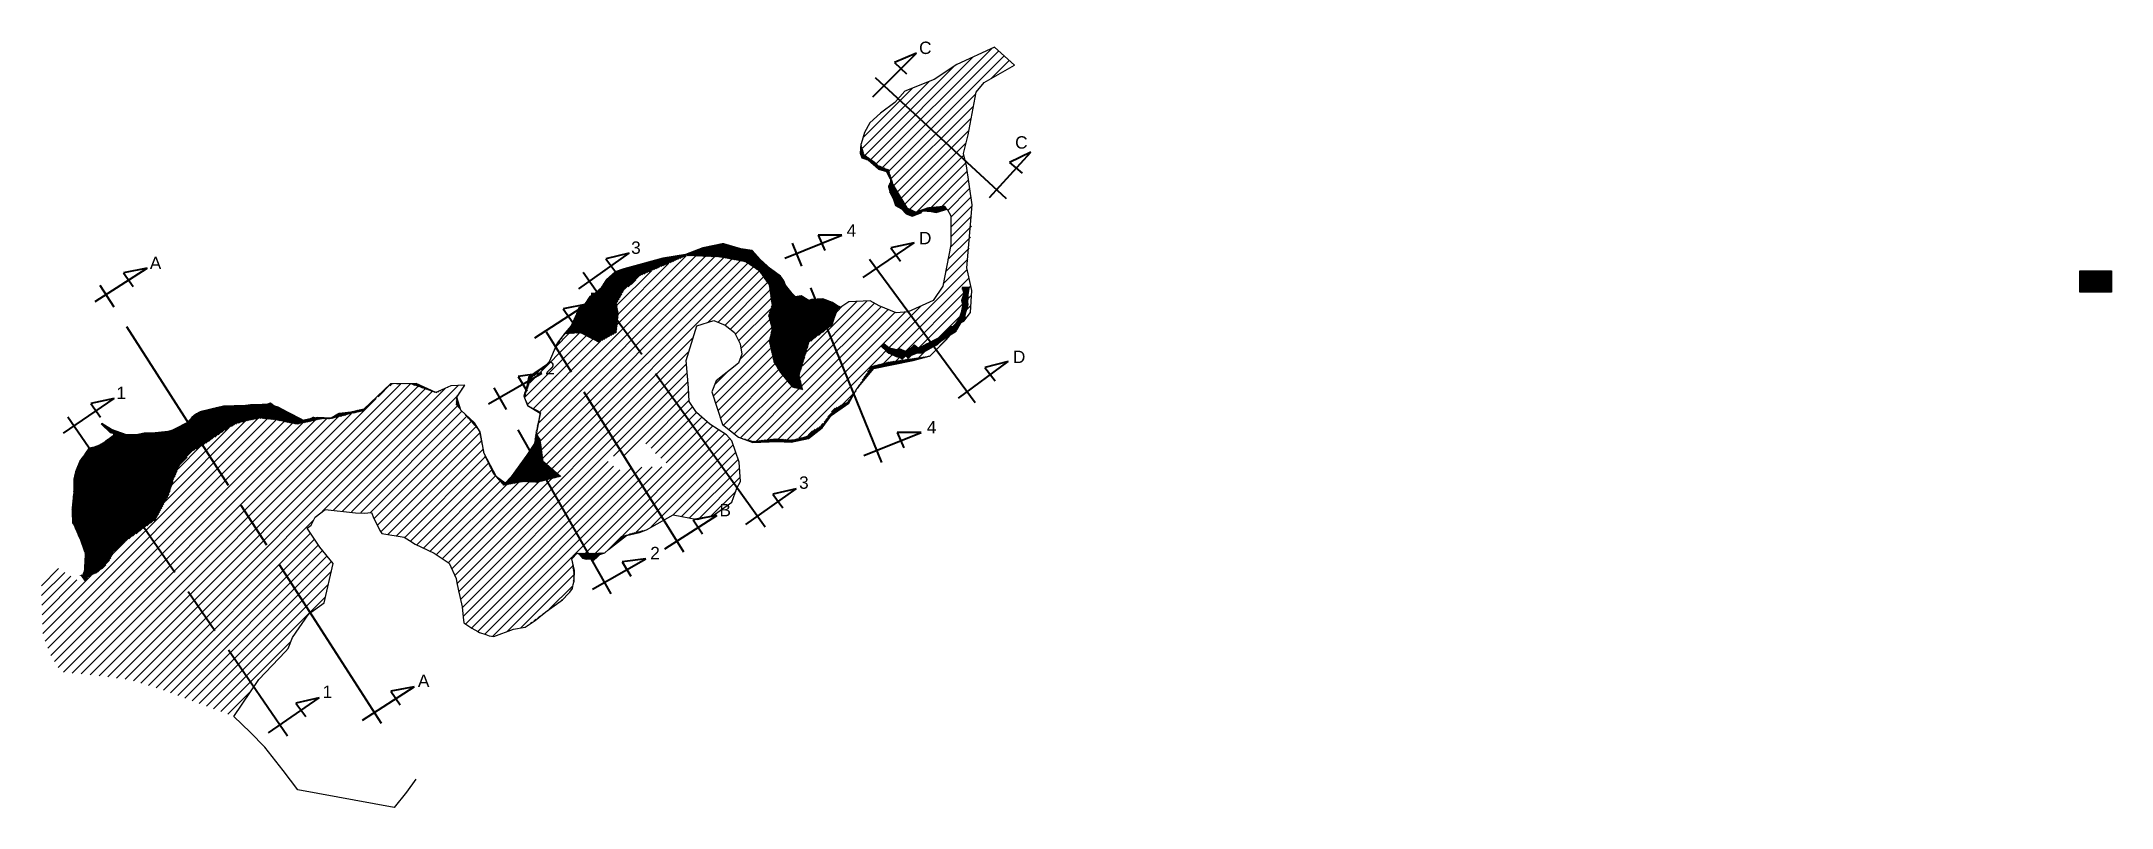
# Model space of a CAD drawing. Header units: metres. Extents: x 708931 to 723899, y 5405153 to 5413472.
# Drawn here: x 715441 to 718789, y 5405153 to 5406391 of the extents above; entities that cross this region are included whole.
import ezdxf

# ---------------------------------------------------------------- set-up
doc = ezdxf.new("R2010")
doc.units = ezdxf.units.M
doc.header["$LTSCALE"] = 12.7
doc.header["$MEASUREMENT"] = 0
doc.linetypes.add('ACAD_ISO08W100', pattern=[36, 24, -3, 6, -3])
for name, color, linetype in [('contornos2', 7, 'Continuous'), ('EROSION-2018', 34, 'Continuous'), ('texto', 7, 'Continuous')]:
    doc.layers.add(name, color=color, linetype=linetype)
doc.layers.add('corte', color=214, linetype='ACAD_ISO08W100', lineweight=40)
pattern_1 = [(45, (0, 0), (-0.79549512883, 0.79549512883), [])]
pattern_2 = [(45, (6511.28854, -816.45349), (-0.0883883476483, 0.0883883476483), [])]
pattern_3 = [(45, (0, 0), (-0.0883883476483, 0.0883883476483), [])]
pattern_4 = [(45, (-6811.0936, -946.8676), (-0.0883883476483, 0.0883883476483), [])]

msp = doc.modelspace()

# ---------------------------------------------------------------- texts
at = {"layer": 'corte', "color": 250, "char_height": 20, "width": 758.204, "attachment_point": 1}
for s, insert in [('{\\fArial|b0|i0|c0|p34;C}', (716860.5, 5406390.5, -249)), ('{\\fArial|b0|i0|c0|p34;C}', (717015.8, 5406237.6, -249)), ('{\\fArial|b0|i0|c0|p34;4}', (716743.4, 5406095.4, -249)), ('{\\fArial|b0|i0|c0|p34;3}', (716394.8, 5406067.5, -249)), ('{\\fArial|b0|i0|c0|p34;D}', (716860.3, 5406083, -254)), ('{\\fArial|b0|i0|c0|p34;A}', (715616.3, 5406042.8, -249)), ('{\\fArial|b0|i0|c0|p34;B}', (716327.5, 5405984.5, -249)), ('{\\fArial|b0|i0|c0|p34;2}', (716255.9, 5405872.9, -249)), ('{\\fArial|b0|i0|c0|p34;D}', (717012.2, 5405891, -254)), ('{\\fArial|b0|i0|c0|p34;1}', (715562.4, 5405832.7, -249)), ('{\\fArial|b0|i0|c0|p34;4}', (716873, 5405777.2, -249)), ('{\\fArial|b0|i0|c0|p34;3}', (716666.4, 5405687.8, -249)), ('{\\fArial|b0|i0|c0|p34;B}', (716537.6, 5405643.3, -249)), ('{\\fArial|b0|i0|c0|p34;2}', (716425.7, 5405573.9, -249)), ('{\\fArial|b0|i0|c0|p34;A}', (716049.9, 5405367.5, -249)), ('{\\fArial|b0|i0|c0|p34;1}', (715895.7, 5405349.7, -249))]:
    msp.add_mtext(s, dxfattribs=dict(at, insert=insert))

# ---------------------------------------------------------------- hatches: boundary and pattern name
h = msp.add_hatch()
h.set_pattern_fill('ANSI31', color=250, scale=90, style=0)
h.set_pattern_definition([(45, (9253.377, 1128.99), (-7.954951288, 7.954951288), [])])
h.paths.add_polyline_path([(715625.7, 5405618.2), (715575, 5405581.4), (715557.3, 5405565), (715552, 5405553.4), (715542.8, 5405541.7), (715531.5, 5405532.9), (715518.1, 5405526), (715507.9, 5405514.4), (715488, 5405526.8), (715460.2, 5405544), (715441, 5405525.3), (715441.5, 5405476.2), (715443.7, 5405429.3), (715456.5, 5405397.3), (715472.9, 5405371.7), (715528, 5405366.2), (715583.3, 5405359.2), (715633.2, 5405344.3), (715752.4, 5405299.8), (715792.7, 5405359.3), (715840.1, 5405409.7), (715847.3, 5405427.5), (715873.5, 5405465.7), (715898.2, 5405483.2), (715912.7, 5405547.1), (715890.9, 5405573.8), (715870.6, 5405604.2), (715876.9, 5405608.8), (715883.9, 5405622.1), (715899.8, 5405634.5), (715949.5, 5405629.8), (715974.7, 5405629.3), (715991.3, 5405595.7), (716028.1, 5405589.6), (716045.1, 5405578.3), (716076.2, 5405564.1), (716100.8, 5405547.6), (716111.9, 5405522.7), (716114.7, 5405505.6), (716121.8, 5405477.5), (716124.2, 5405451.4), (716146.4, 5405437.1), (716172.5, 5405429), (716205.1, 5405440.4), (716223.2, 5405443.9), (716256.8, 5405469), (716283.6, 5405488.6), (716295.7, 5405500.6), (716300.8, 5405513), (716302.1, 5405528.7), (716300, 5405543.5), (716298.7, 5405557.7), (716307.6, 5405563.5), (716351.4, 5405564.1), (716352.3, 5405564.4), (716379.4, 5405591.2), (716419.1, 5405601.6), (716462.6, 5405625.8), (716502.2, 5405618.1), (716527.2, 5405624.5), (716557.8, 5405646.2), (716563.3, 5405660.7), (716566, 5405668.8), (716571.7, 5405679.4), (716569.5, 5405710.6), (716557.4, 5405745.5), (716548.9, 5405754.9), (716522, 5405772), (716500.5, 5405791), (716488.8, 5405808.6), (716487.5, 5405831.2), (716483.6, 5405875.1), (716501.1, 5405931), (716528.4, 5405940), (716546.9, 5405932.3), (716562, 5405920.6), (716570.9, 5405901.9), (716573.7, 5405885.3), (716568.6, 5405870.6), (716532.5, 5405842.2), (716525.2, 5405824.3), (716542.3, 5405772), (716567.7, 5405751.4), (716568, 5405751.3), (716592, 5405744.6), (716630.1, 5405748.8), (716654.3, 5405746.6), (716677.5, 5405752.3), (716689.3, 5405762.2), (716704.2, 5405770.9), (716711.7, 5405782.9), (716722.8, 5405796.9), (716745.3, 5405808.7), (716757.5, 5405826.1), (716782.7, 5405865.2), (716810.8, 5405872.5), (716878.1, 5405882.4), (716896.3, 5405898.6), (716909.3, 5405913.7), (716916.5, 5405930.8), (716932.6, 5405938.9), (716943.5, 5405953), (716945.6, 5405988.1), (716937.9, 5406024.9), (716945.1, 5406088.8), (716945.9, 5406126.5), (716937.2, 5406189.7), (716932.1, 5406209.9), (716939.4, 5406240), (716952.8, 5406308.6), (716965.6, 5406324.5), (717014.7, 5406352.4), (716982.7, 5406381.8), (716921.7, 5406353.4), (716885.1, 5406329.5), (716837.7, 5406310.6), (716821.3, 5406292.3), (716807.4, 5406281.8), (716798, 5406274.7), (716780.9, 5406259.4), (716772.5, 5406243.9), (716766.7, 5406225.3), (716771.6, 5406208.2), (716788.1, 5406196.8), (716794.7, 5406190.5), (716811.4, 5406183.6), (716819.3, 5406158.4), (716833.6, 5406136), (716841.7, 5406121.8), (716855, 5406115), (716875.1, 5406121.9), (716902.7, 5406124.5), (716912, 5406109.2), (716911.9, 5406062.1), (716898.8, 5405995.2), (716883.2, 5405972.2), (716842.6, 5405953.6), (716823.3, 5405951.9), (716795.8, 5405963.5), (716781.3, 5405971.7), (716747.1, 5405969.9), (716728.7, 5405958.3), (716720.1, 5405932.4), (716682.6, 5405904.3), (716666.8, 5405851), (716672.7, 5405827.6), (716655.2, 5405831.8), (716636.3, 5405854.8), (716625.6, 5405871.9), (716617.9, 5405905.9), (716622.3, 5405926.4), (716616.7, 5405948.1), (716622.3, 5405964.3), (716617.8, 5405996.8), (716601.7, 5406019.6), (716579, 5406034.7), (716538.1, 5406042.3), (716484.1, 5406044.6), (716408.3, 5406011.9), (716397, 5405999.2), (716384.3, 5405990.5), (716371.3, 5405968.1), (716374.2, 5405950.6), (716371, 5405920.5), (716342.3, 5405904.4), (716313.2, 5405919.5), (716288, 5405918.3), (716273.6, 5405898), (716261.6, 5405870.7), (716233.2, 5405846.3), (716222.8, 5405816.2), (716228.4, 5405802.6), (716249.3, 5405791), (716241, 5405758.3), (716248, 5405748), (716252.7, 5405712.8), (716281.7, 5405688), (716242.6, 5405678.1), (716220, 5405679.1), (716188.3, 5405673.3), (716171.9, 5405691.8), (716157.4, 5405722.1), (716148.5, 5405762.3), (716111.7, 5405803.3), (716112.7, 5405817.7), (716126, 5405835.5), (716103.3, 5405834.4), (716079.4, 5405822.7), (716037.3, 5405837.7), (716008, 5405837.1), (715960.7, 5405793.7), (715909.5, 5405781.2), (715891, 5405780.5), (715875.1, 5405776.4), (715856, 5405772.4), (715853.7, 5405772.3), (715834.3, 5405776.1), (715824.6, 5405778.6), (715793.7, 5405782.1), (715758.8, 5405774.3), (715758.8, 5405774.3), (715739, 5405763.6), (715710.4, 5405743.6), (715684.5, 5405728.1), (715664.2, 5405705.1), (715654.8, 5405683), (715646.4, 5405656.2), (715640, 5405645.1)])
h.paths.add_polyline_path([(716355.4, 5405706.9), (716357.9, 5405711.9), (716362.7, 5405719), (716364.7, 5405720.4), (716373.2, 5405720.3), (716384.8, 5405721), (716389.8, 5405721.4), (716401.8, 5405729.6), (716408.3, 5405733.7), (716414.4, 5405736.5), (716415.3, 5405740.6), (716412.9, 5405746.2), (716415.6, 5405744.4), (716418.5, 5405740.7), (716425.1, 5405735.4), (716434.1, 5405725), (716440.1, 5405719.4), (716452.1, 5405709.4), (716452.1, 5405705.2), (716454.6, 5405701.9), (716450.1, 5405702.4), (716441.7, 5405703.4), (716439.3, 5405703.4), (716436.2, 5405703.6), (716426.1, 5405702.9), (716417.9, 5405702.6), (716414, 5405702.6), (716406.1, 5405702.7), (716402.2, 5405701.6), (716396.6, 5405701.2), (716393.7, 5405700.2), (716386.4, 5405698.4), (716380.4, 5405696.3), (716373.7, 5405700.1), (716369, 5405702.9), (716366, 5405704.5), (716359.5, 5405705.5)], flags=16)
h = msp.add_hatch()
h.set_pattern_fill('ANSI31', color=46, scale=9, style=0)
h.set_pattern_definition(pattern_1)
h.paths.add_polyline_path([(716766.7, 5406225.3), (716771.6, 5406208.2), (716788.1, 5406196.8), (716794.7, 5406190.5), (716811.4, 5406183.6), (716818.7, 5406160.3), (716807.8, 5406180.4), (716795.1, 5406184.4), (716778, 5406198.8), (716768.7, 5406202), (716765.8, 5406209.5)])
h = msp.add_hatch()
h.set_pattern_fill('ANSI31', color=2)
h.set_pattern_definition(pattern_3)
h.paths.add_polyline_path([(716819.8, 5406158.2), (716814.5, 5406168), (716814.4, 5406163.2), (716810.8, 5406156.1), (716813.2, 5406147.2), (716824.7, 5406133.9), (716833, 5406122.9), (716837.7, 5406116.3), (716839.7, 5406112.3), (716849.3, 5406108.2), (716863.4, 5406113.6), (716866.3, 5406116.9), (716880.3, 5406116.1), (716888.3, 5406114.3), (716905.7, 5406119.6), (716902.7, 5406124.5), (716875.3, 5406122), (716855.4, 5406115.1), (716841.9, 5406121.6)])
h = msp.add_hatch()
h.set_pattern_fill('ANSI31', color=46, scale=9, style=0)
h.set_pattern_definition(pattern_1)
h.paths.add_polyline_path([(716126, 5405835.5), (716112.7, 5405817.7), (716111.7, 5405803.3), (716148.5, 5405762.3), (716157.4, 5405722.1), (716171.9, 5405691.8), (716188.3, 5405673.3), (716220, 5405679.1), (716242.6, 5405678.1), (716281.7, 5405688), (716252.7, 5405712.8), (716248, 5405748), (716241, 5405758.3), (716249.3, 5405791), (716228.4, 5405802.6), (716222.8, 5405816.2), (716233.2, 5405846.3), (716261.6, 5405870.7), (716273.6, 5405898), (716288, 5405918.3), (716313.2, 5405919.5), (716342.3, 5405904.4), (716371, 5405920.5), (716374.2, 5405950.6), (716371.3, 5405968.1), (716384.3, 5405990.5), (716397, 5405999.2), (716408.3, 5406011.9), (716484.1, 5406044.6), (716538.1, 5406042.3), (716579, 5406034.7), (716601.7, 5406019.6), (716617.8, 5405996.8), (716622.3, 5405964.3), (716616.7, 5405948.1), (716622.3, 5405926.4), (716617.9, 5405905.9), (716625.6, 5405871.9), (716636.3, 5405854.8), (716655.2, 5405831.8), (716672.7, 5405827.6), (716666.8, 5405851), (716682.6, 5405904.3), (716720.1, 5405932.4), (716728.7, 5405958.3), (716719.7, 5405935), (716696.6, 5405921), (716681.8, 5405909.7), (716675.3, 5405900.1), (716668.8, 5405870.1), (716661.4, 5405849.8), (716658.7, 5405845.2), (716638, 5405869.3), (716630.5, 5405893.4), (716629, 5405908.4), (716627.5, 5405936.1), (716632.5, 5405953.6), (716638, 5405963.6), (716645, 5405983), (716641.5, 5406003.9), (716636.6, 5406011.3), (716628.2, 5406017.2), (716609.6, 5406026.1), (716599.2, 5406030.9), (716591, 5406037.1), (716573.7, 5406050.2), (716562, 5406056), (716548, 5406060.9), (716542.1, 5406063.8), (716511, 5406057.4), (716482.6, 5406046.3), (716445.9, 5406040.7), (716382.8, 5406023.2), (716308.9, 5405956.1), (716297.9, 5405931.2), (716288, 5405919.9), (716275, 5405903), (716261.1, 5405870.4), (716228.9, 5405848.4), (716226.1, 5405833.8), (716221.3, 5405817.3), (716224.7, 5405807.7), (716227.1, 5405802.4), (716247.9, 5405789.9), (716240.9, 5405759.6), (716238.3, 5405741.2), (716226.2, 5405722.1), (716200.8, 5405687.2), (716190.8, 5405676.6), (716177.2, 5405687.2), (716157, 5405724.8), (716150.8, 5405759.9), (716141.3, 5405774.6), (716119.4, 5405795.1), (716113, 5405815.9)])
h = msp.add_hatch()
h.set_pattern_fill('ANSI31', color=30, style=0)
h.set_pattern_definition(pattern_3)
h.paths.add_polyline_path([(716542.1, 5406063.8), (716544.7, 5406063.8), (716572, 5406055.5), (716590.7, 5406052.9), (716603.6, 5406038.2), (716620.3, 5406023.5), (716636.6, 5406011.3), (716628.2, 5406017.2), (716599.2, 5406030.9), (716573.7, 5406050.2), (716562, 5406056), (716548, 5406060.9)])
h = msp.add_hatch()
h.set_pattern_fill('ANSI31', color=4, style=0)
h.set_pattern_definition(pattern_2)
h.paths.add_polyline_path([(716382.8, 5406023.2), (716369, 5406018.3), (716355, 5406006.2), (716346.7, 5405993.1), (716334.6, 5405981.8), (716327.9, 5405978.5), (716320.1, 5405966.4), (716309.9, 5405959.5), (716308.9, 5405956.1)])
h = msp.add_hatch()
h.set_pattern_fill('ANSI31', color=4, style=0)
h.set_pattern_definition(pattern_2)
h.paths.add_polyline_path([(716656.6, 5405940.6), (716660.3, 5405961.9), (716650.1, 5405982.2), (716641.5, 5406003.9), (716645, 5405983), (716638, 5405963.6), (716632.5, 5405953.6), (716627.5, 5405936.1), (716629, 5405908.4), (716630.5, 5405893.4), (716638, 5405869.3), (716658.7, 5405845.2), (716661.4, 5405849.8), (716668.8, 5405870.1), (716675.3, 5405900.1), (716681.8, 5405909.7), (716696.6, 5405921), (716683.8, 5405914.2), (716670.4, 5405903.7), (716653.7, 5405883), (716652.7, 5405855), (716637.5, 5405875.6), (716649.3, 5405926.9)])
h = msp.add_hatch()
h.set_pattern_fill('ANSI31', color=6)
h.set_pattern_definition(pattern_3)
h.paths.add_polyline_path([(716694.9, 5405969.2), (716684.5, 5405967.5), (716672.2, 5405975.7), (716662.2, 5405974.8), (716644.2, 5405997.1), (716650.1, 5405982.2), (716660.3, 5405961.9), (716675.7, 5405950.7), (716702, 5405951.8)])
h.paths.add_polyline_path([(716707, 5405971.2), (716694.9, 5405969.2), (716702, 5405951.8), (716712.7, 5405952.2), (716724.6, 5405954.8), (716728.7, 5405958.3), (716730.9, 5405959.7), (716730.5, 5405959.8)])
h = msp.add_hatch()
h.set_pattern_fill('ANSI31', color=118)
h.set_pattern_definition(pattern_4)
h.paths.add_polyline_path([(716660.3, 5405961.9), (716675.7, 5405950.7), (716712.7, 5405952.2), (716724.6, 5405954.8), (716716.7, 5405951.2), (716701, 5405947.7), (716692.5, 5405944.6), (716686.7, 5405937.9), (716678.9, 5405920.9), (716675.6, 5405914.5), (716659.1, 5405902.6), (716655.8, 5405895.9), (716653.7, 5405883), (716652.7, 5405855.1), (716637.5, 5405875.6), (716647.1, 5405917.3), (716649.3, 5405926.9), (716656.6, 5405940.6)])
h = msp.add_hatch()
h.set_pattern_fill('ANSI31', color=2)
h.set_pattern_definition(pattern_3)
h.paths.add_polyline_path([(716692.9, 5405974), (716686.6, 5405973.5), (716682.1, 5405971.9), (716669.7, 5405979.9), (716660.5, 5405978), (716655.3, 5405983.4), (716662.2, 5405974.8), (716672.2, 5405975.7), (716684.5, 5405967.5), (716694.9, 5405969.2)])
h.paths.add_polyline_path([(716704.7, 5405975), (716692.9, 5405974), (716694.9, 5405969.2), (716707, 5405971.2), (716730.5, 5405959.8), (716730.9, 5405959.7), (716733.9, 5405961.5), (716728.4, 5405963.6), (716720.6, 5405968.9)])
h = msp.add_hatch()
h.set_pattern_fill('ANSI31', color=102, style=0)
h.set_pattern_definition(pattern_3)
h.paths.add_polyline_path([(716653.7, 5405883), (716655.8, 5405895.9), (716659.1, 5405902.6), (716674.3, 5405913.2), (716680, 5405917.6), (716682.8, 5405925.6), (716685, 5405932), (716687.2, 5405937.5), (716693.1, 5405943.2), (716700.3, 5405943.8), (716707.3, 5405943.5), (716710.6, 5405943.3), (716721.5, 5405939.8), (716719.7, 5405935), (716699.1, 5405922.4), (716683.8, 5405914.2), (716670.4, 5405903.7)])
h = msp.add_hatch()
h.set_pattern_fill('ANSI31', color=5)
h.set_pattern_definition([(45, (242.68247, -347.79531), (-0.0883883476483, 0.0883883476483), [])])
h.paths.add_polyline_path([(716659.1, 5405902.6), (716668.5, 5405909.2), (716675.6, 5405914.5), (716678.9, 5405920.9), (716686.7, 5405937.9), (716692.5, 5405944.6), (716701, 5405947.7), (716716.7, 5405951.2), (716724.6, 5405954.8), (716728.7, 5405958.3), (716721.5, 5405939.8), (716710.6, 5405943.3), (716700.2, 5405943.9), (716693, 5405943.2), (716687.2, 5405937.5), (716684.3, 5405930.1), (716680.1, 5405917.7), (716675.5, 5405914.1), (716674.3, 5405913.2), (716671.3, 5405911.1), (716664.7, 5405906.5), (716662.7, 5405905.1), (716661.8, 5405904.5), (716660.8, 5405903.8), (716660.3, 5405903.4), (716659.8, 5405903), (716659.4, 5405902.8), (716659.3, 5405902.8), (716659.3, 5405902.7)])
h = msp.add_hatch()
h.set_pattern_fill('ANSI31', color=46, scale=9, style=0)
h.set_pattern_definition(pattern_1)
h.paths.add_polyline_path([(716568.2, 5405751.3), (716592, 5405744.6), (716630.1, 5405748.8), (716654.3, 5405746.6), (716677.5, 5405752.3), (716689.3, 5405762.2), (716704.2, 5405770.9), (716711.7, 5405782.9), (716722.8, 5405796.9), (716745.3, 5405808.7), (716757.5, 5405826.1), (716782.7, 5405865.2), (716810.8, 5405872.5), (716878.1, 5405882.4), (716850.9, 5405875.2), (716787.1, 5405862.3), (716759.9, 5405829.3), (716746.7, 5405805.9), (716731.8, 5405795.9), (716718.1, 5405786), (716703.6, 5405766.3), (716681.7, 5405749), (716653.5, 5405743.3), (716630.8, 5405744.3), (716591.8, 5405742.5)])
h = msp.add_hatch()
h.set_pattern_fill('ANSI31', color=46, scale=9, style=0)
h.set_pattern_definition([(45, (7550.3557, -3671.9398), (-0.79549512883, 0.79549512883), [])])
h.paths.add_polyline_path([(715511.4, 5405518.3), (715504.2, 5405527.9), (715530.1, 5405533.6), (715540.4, 5405540), (715535.4, 5405552.9), (715533.5, 5405559.6), (715525.1, 5405595.4), (715538.5, 5405634.5), (715547.4, 5405652.8), (715559.7, 5405674.6), (715572.3, 5405684.3), (715599.2, 5405708.3), (715623.8, 5405733.1), (715637.1, 5405740.4), (715691.5, 5405749.1), (715717.4, 5405763), (715740.9, 5405773.8), (715758.8, 5405774.3), (715782.9, 5405782.1), (715811, 5405786.3), (715832.2, 5405777.6), (715855.7, 5405773.1), (715891.6, 5405781.2), (715910.4, 5405781.7), (715926.4, 5405787.5), (715960.3, 5405794), (716005.5, 5405837.3), (716047.2, 5405838.2), (716079.2, 5405823.4), (716103.3, 5405834.4), (716079.4, 5405822.7), (716037.3, 5405837.7), (716008, 5405837.1), (715960.7, 5405793.7), (715909.5, 5405781.2), (715891, 5405780.5), (715875.1, 5405776.4), (715856, 5405772.4), (715853.7, 5405772.3), (715834.3, 5405776.1), (715824.6, 5405778.6), (715793.7, 5405782.1), (715758.8, 5405774.3), (715758.8, 5405774.3), (715739, 5405763.6), (715710.4, 5405743.6), (715684.5, 5405728.1), (715664.2, 5405705.1), (715654.8, 5405683), (715646.4, 5405656.2), (715640, 5405645.1), (715625.7, 5405618.2), (715575, 5405581.4), (715557.3, 5405565), (715552, 5405553.4), (715542.8, 5405541.7), (715531.5, 5405532.9), (715518.1, 5405526)])
h = msp.add_hatch()
h.set_pattern_fill('ANSI31', color=30, style=0)
h.set_pattern_definition(pattern_3)
h.paths.add_polyline_path([(715507.8, 5405528.7), (715530.1, 5405533.6), (715540.4, 5405540), (715529.4, 5405556.8), (715522.7, 5405608.4), (715539, 5405647), (715554.7, 5405675.6), (715574.5, 5405691.8), (715600.1, 5405715.3), (715628.3, 5405739.1), (715661.6, 5405749.8), (715696.4, 5405753), (715729.7, 5405772.6), (715766.2, 5405776.8), (715782.9, 5405782.1), (715811, 5405786.3), (715832.2, 5405777.6), (715855.7, 5405773.1), (715891.6, 5405781.2), (715891.3, 5405781.2), (715875.2, 5405777.5), (715866.9, 5405776.4), (715844.9, 5405779.1), (715813.3, 5405799.3), (715776.6, 5405797.6), (715736.9, 5405789.6), (715702.7, 5405764.6), (715678.5, 5405751.8), (715641.8, 5405748.1), (715603.8, 5405747.9), (715560.2, 5405718.9), (715540.2, 5405696.3), (715530.7, 5405675.2), (715515.5, 5405616.8), (715512.9, 5405580.9), (715510.4, 5405534.3)])
h = msp.add_hatch()
h.set_pattern_fill('ANSI31', color=5)
h.set_pattern_definition([(45, (156.98962, -422.35245), (-0.0883883476483, 0.0883883476483), [])])
h.paths.add_polyline_path([(715868.7, 5405778), (715863.3, 5405776.9), (715854.8, 5405777.9), (715851.1, 5405778.4), (715851, 5405778.4), (715847.5, 5405780.7), (715844.5, 5405782.6), (715835, 5405788.5), (715831.6, 5405789.8), (715827.4, 5405791.5), (715827.2, 5405791.6), (715821.6, 5405795), (715820.7, 5405795.7), (715813.7, 5405799.8), (715812.8, 5405800.2), (715811.6, 5405800.9), (715811.5, 5405801), (715807.1, 5405800.2), (715803.8, 5405799.7), (715802.9, 5405799.5), (715798, 5405799.5), (715796, 5405799.6), (715793.7, 5405799.5), (715792.5, 5405799.4), (715788.5, 5405799), (715784, 5405798.5), (715783.6, 5405798.5), (715780.9, 5405798.5), (715778.1, 5405798.4), (715775.7, 5405798.4), (715774.9, 5405798.4), (715774, 5405798.3), (715771.8, 5405798), (715767.1, 5405797.3), (715762.6, 5405796.5), (715761, 5405796.3), (715739, 5405793.7), (715736.1, 5405793.4), (715734.5, 5405793.5), (715727.7, 5405793.8), (715726.8, 5405793.4), (715723.1, 5405792.1), (715714.8, 5405789.9), (715696, 5405785.1), (715694.3, 5405784.7), (715692.8, 5405784.3), (715686.2, 5405777.7), (715677.3, 5405766.3), (715674.7, 5405763), (715671.5, 5405758.4), (715670.5, 5405757), (715663.5, 5405752.4), (715652.1, 5405752.9), (715632.2, 5405753.8), (715626.6, 5405754), (715618.3, 5405751.3), (715609.4, 5405752.9), (715609.2, 5405752.9), (715606.2, 5405751.7), (715605.7, 5405751.8), (715605.5, 5405751.8), (715604.5, 5405751.4), (715600.2, 5405749.4), (715596.1, 5405747.8), (715594.4, 5405747.5), (715591.5, 5405746.8), (715582.8, 5405745), (715578.6, 5405744.2), (715572.5, 5405744.1), (715568.9, 5405744), (715559.3, 5405745.5), (715559, 5405745.5), (715551.6, 5405744.6), (715542.8, 5405743), (715555.1, 5405752.2), (715567.4, 5405752.8), (715583.5, 5405751.6), (715628, 5405756.5), (715648.6, 5405757.1), (715667.3, 5405759.6), (715682.1, 5405775.9), (715693, 5405785.6), (715699.3, 5405789.3), (715736.6, 5405796.2), (715747.4, 5405797.1), (715753.7, 5405797.6), (715760, 5405798.2), (715765.9, 5405798.7), (715770.3, 5405799), (715777.1, 5405799.6), (715787.6, 5405800.5), (715799.7, 5405801.6), (715807.3, 5405802.3), (715811.2, 5405802.6), (715817.9, 5405799.4), (715821.7, 5405797.7), (715823.5, 5405796.8), (715824.9, 5405796.1), (715828.4, 5405794.1), (715831, 5405792.6), (715837.2, 5405789), (715844.4, 5405784.9), (715850.2, 5405781.6), (715851.5, 5405780.8), (715857.4, 5405779.8), (715863.6, 5405778.8), (715866.1, 5405778.4), (715868, 5405778.1)])
h = msp.add_hatch()
h.set_pattern_fill('ANSI31', color=2)
h.set_pattern_definition(pattern_3)
h.paths.add_polyline_path([(715602.8, 5405754.5), (715621.6, 5405755.8), (715628, 5405756.5), (715629.7, 5405756.5), (715650.7, 5405758.5), (715670.6, 5405767.9), (715678.5, 5405774.5), (715678, 5405775.4), (715677.3, 5405774.8), (715654.8, 5405762.9), (715642.7, 5405759.2), (715594.4, 5405755.2), (715572.4, 5405754.8), (715569.6, 5405756.1), (715562, 5405757), (715557.2, 5405755), (715557.8, 5405754.3), (715564.6, 5405754.6), (715584.8, 5405752)])
h.paths.add_polyline_path([(715691.1, 5405783.9), (715693, 5405785.6), (715699.3, 5405789.3), (715719.7, 5405793), (715736.6, 5405796.2), (715760.1, 5405798.2), (715784.5, 5405800.2), (715811.2, 5405802.6), (715824.5, 5405796.3), (715851.5, 5405780.8), (715863.8, 5405778.8), (715854, 5405783.1), (715823.5, 5405799.4), (715808.1, 5405804.1), (715779.1, 5405803.5), (715767.5, 5405801.7), (715759.1, 5405801.5), (715739.9, 5405800.3), (715735.7, 5405801), (715721, 5405796.9), (715697.1, 5405791.7), (715692.1, 5405788.8), (715686.3, 5405784.1), (715678, 5405775.4), (715678.5, 5405774.5), (715684.5, 5405779.5)])
h = msp.add_hatch()
h.set_pattern_fill('ANSI31', color=102, style=0)
h.set_pattern_definition(pattern_3)
h.paths.add_polyline_path([(715761.6, 5405796.4), (715774, 5405798.3), (715781.1, 5405798.5), (715783.9, 5405798.5), (715787.6, 5405798.9), (715794.1, 5405799.6), (715803, 5405799.5), (715806.9, 5405800.2), (715811.6, 5405801), (715820.6, 5405795.7), (715827.1, 5405791.6), (715834.9, 5405788.6), (715846.8, 5405781.1), (715851.1, 5405778.4), (715844.9, 5405779.1), (715813.3, 5405799.3), (715787.9, 5405798.1), (715776.6, 5405797.6), (715772.6, 5405796.8)])
h = msp.add_hatch()
h.set_pattern_fill('ANSI31', color=102, style=0)
h.set_pattern_definition(pattern_3)
h.paths.add_polyline_path([(715909.3, 5405781.7), (715910.4, 5405781.7), (715926.4, 5405787.5), (715942.6, 5405790.6), (715960.3, 5405794), (715962.8, 5405796.4), (715973.2, 5405806.3), (715962.4, 5405796.4), (715954.1, 5405794.7), (715949.2, 5405793.6), (715936.3, 5405790.4), (715926.4, 5405789.2), (715918.1, 5405785.2)])
h = msp.add_hatch()
h.set_pattern_fill('ANSI31', color=1, scale=9, style=0)
h.set_pattern_definition([(45, (-3296.2556, 1560.8583), (-0.79549512883, 0.79549512883), [])])
h.paths.add_polyline_path([(715511.9, 5405561.8), (715504, 5405584.1), (715492, 5405611.6), (715491.1, 5405633.6), (715496.2, 5405652.1), (715496.5, 5405665.4), (715502.8, 5405681.2), (715513.3, 5405697), (715524.2, 5405712.2), (715542.3, 5405726.1), (715559.6, 5405733.7), (715571.7, 5405738), (715588.8, 5405740.5), (715604.8, 5405750.5), (715637.1, 5405752.8), (715662.9, 5405751.1), (715676.4, 5405754.2), (715694.6, 5405779.3), (715722.3, 5405789.5), (715746, 5405791.4), (715736.9, 5405789.6), (715702.7, 5405764.6), (715678.5, 5405751.8), (715641.8, 5405748.1), (715603.8, 5405747.9), (715560.2, 5405718.9), (715540.2, 5405696.3), (715530.7, 5405675.2), (715515.5, 5405616.8)])
h = msp.add_hatch()
h.set_pattern_fill('ANSI31', color=4, style=0)
h.set_pattern_definition(pattern_2)
h.paths.add_polyline_path([(715782.9, 5405782.1), (715766.2, 5405776.8), (715729.7, 5405772.6), (715696.4, 5405753), (715661.6, 5405749.8), (715628.3, 5405739.1), (715600.1, 5405715.3), (715574.5, 5405691.8), (715554.7, 5405675.6), (715539, 5405647), (715522.7, 5405608.4), (715529.4, 5405556.8), (715540.4, 5405540), (715535.4, 5405552.9), (715533.5, 5405559.6), (715525.1, 5405595.4), (715538.5, 5405634.5), (715547.4, 5405652.8), (715559.7, 5405674.6), (715572.3, 5405684.3), (715599.2, 5405708.3), (715623.8, 5405733.1), (715637.1, 5405740.4), (715691.5, 5405749.1), (715717.4, 5405763), (715740.9, 5405773.8), (715758.8, 5405774.3)])
h = msp.add_hatch()
h.set_pattern_fill('ANSI31', color=118)
h.set_pattern_definition(pattern_4)
h.paths.add_polyline_path([(715629.7, 5405756.5), (715650.7, 5405758.5), (715670.6, 5405767.9), (715684.5, 5405779.5), (715691.1, 5405783.9), (715688.7, 5405781.8), (715684.1, 5405777.7), (715682.1, 5405775.9), (715678.5, 5405772), (715671.6, 5405764.3), (715667.3, 5405759.6), (715648.6, 5405757.1)])
h = msp.add_hatch()
h.set_pattern_fill('ANSI31', color=102, style=0)
h.set_pattern_definition(pattern_3)
h.paths.add_polyline_path([(715670.6, 5405757.1), (715675.2, 5405763.7), (715679.3, 5405768.8), (715684.4, 5405775.4), (715686.5, 5405778.1), (715692.7, 5405784.3), (715694.3, 5405784.7), (715679.1, 5405762.7)])
h = msp.add_hatch()
h.set_pattern_fill('ANSI31', color=102, style=0)
h.set_pattern_definition(pattern_3)
h.paths.add_polyline_path([(715723.2, 5405792.1), (715727.7, 5405793.8), (715736.1, 5405793.4)])
h = msp.add_hatch()
h.set_pattern_fill('ANSI31', color=102, style=0)
h.set_pattern_definition(pattern_3)
h.paths.add_polyline_path([(715863.3, 5405776.9), (715866.9, 5405776.4), (715875.2, 5405777.5), (715889.2, 5405780.7), (715881, 5405783.7), (715872.7, 5405778.8)])
h = msp.add_hatch()
h.set_pattern_fill('ANSI31', color=102, style=0)
h.set_pattern_definition([(45, (8328.25221, -2022.49976), (-0.0883883476483, 0.0883883476483), [])])
h.paths.add_polyline_path([(715511.6, 5405723.5), (715527.4, 5405727.7), (715537, 5405736.2), (715554.8, 5405742.6), (715577.6, 5405743.7), (715594.3, 5405747.1), (715596.1, 5405747.8), (715586.7, 5405745.8), (715582.9, 5405745.1), (715578.6, 5405744.2), (715568.9, 5405744), (715559.3, 5405745.5), (715551, 5405744.5), (715542.8, 5405743), (715536.2, 5405739.3), (715534.4, 5405738.2), (715526.3, 5405735.1), (715518.6, 5405733.8), (715515, 5405728.4)])
h = msp.add_hatch()
h.set_pattern_fill('ANSI31', color=118)
h.set_pattern_definition(pattern_4)
h.paths.add_polyline_path([(715555.1, 5405752.2), (715555.1, 5405752.3), (715557.8, 5405754.3), (715564.6, 5405754.6), (715584.8, 5405752), (715602.8, 5405754.5), (715621.6, 5405755.8), (715615.6, 5405755.2), (715602.8, 5405753.8), (715583.5, 5405751.6), (715567.4, 5405752.8)])
h = msp.add_hatch()
h.set_pattern_fill('ANSI31', color=102, style=0)
h.set_pattern_definition(pattern_3)
h.paths.add_polyline_path([(715600.5, 5405749.5), (715605.5, 5405751.8), (715606.2, 5405751.7)])
h = msp.add_hatch()
h.set_pattern_fill('ANSI31', color=46, scale=9, style=0)
h.set_pattern_definition(pattern_1)
h.paths.add_polyline_path([(716223.2, 5405443.9), (716256.8, 5405469), (716283.6, 5405488.6), (716295.7, 5405500.6), (716300.8, 5405513), (716302.1, 5405528.7), (716300, 5405543.5), (716298.7, 5405557.7), (716307.6, 5405563.5), (716351.4, 5405564.1), (716352.3, 5405564.4), (716379.4, 5405591.2), (716419.1, 5405601.6), (716408.5, 5405597.1), (716387.1, 5405592.3), (716358.3, 5405569.7), (716352.2, 5405564.3), (716344.1, 5405561.4), (716340, 5405557.4), (716334.6, 5405552.4), (716328.5, 5405554.5), (716321.8, 5405554.2), (716315.9, 5405555.7), (716311, 5405562.2), (716307.6, 5405563.5), (716307.6, 5405563.5), (716299, 5405554.5), (716303.2, 5405535.5), (716302.4, 5405518.5), (716301.1, 5405512.8), (716299.8, 5405506.7), (716295.9, 5405500.5), (716283.7, 5405488.5), (716257.1, 5405468.9), (716251.4, 5405464.1), (716245.6, 5405459.7), (716239.4, 5405455.1)])
at = {"layer": 'EROSION-2018'}
h = msp.add_hatch(dxfattribs=at)
h.set_pattern_fill('ANSI31', color=256)
h.set_pattern_definition(pattern_3)
h.paths.add_polyline_path([(716824.7, 5406133.9), (716813.2, 5406147.2), (716818.7, 5406136.7), (716822.4, 5406125.7), (716831.8, 5406120.2), (716839.7, 5406112.3), (716837.7, 5406116.3), (716833, 5406122.9)])
h = msp.add_hatch(dxfattribs=at)
h.set_pattern_fill('ANSI31', color=256, scale=5)
h.set_pattern_definition([(45, (0, 0), (-0.44194173824, 0.44194173824), [])])
h.paths.add_polyline_path([(718789.2, 5406019.9), (718738, 5406019.9), (718738, 5405985.6), (718789.2, 5405985.6)])
h = msp.add_hatch(dxfattribs=at)
h.set_pattern_fill('ANSI31', color=256)
h.set_pattern_definition([(45, (-141.01351, -21.60475), (-0.0883883476483, 0.0883883476483), [])])
h.paths.add_polyline_path([(716940.1, 5405983.6), (716941.8, 5405993.6), (716930, 5405993.3), (716932.7, 5405982.5), (716929.2, 5405972), (716931.1, 5405964.5), (716929, 5405954.3), (716926.8, 5405946.9), (716924, 5405941.4), (716919.6, 5405934.5), (716915.7, 5405930.3), (716912.8, 5405929.7), (716906.6, 5405925.6), (716896.1, 5405913.7), (716886.2, 5405908.4), (716876.8, 5405903.6), (716872, 5405901.5), (716864.4, 5405897.1), (716861.5, 5405894.7), (716857.3, 5405896.3), (716853, 5405899.7), (716851.4, 5405899.3), (716851, 5405897.5), (716847.7, 5405894.8), (716844.2, 5405892.7), (716839.3, 5405889.6), (716828.9, 5405893.8), (716823.5, 5405892.4), (716820.3, 5405893.4), (716815, 5405894.7), (716809.5, 5405897.3), (716803.6, 5405902.3), (716799.4, 5405898.1), (716808.1, 5405889.4), (716811.6, 5405887.2), (716813.4, 5405886.5), (716823.4, 5405881.4), (716827, 5405880.3), (716830, 5405880.2), (716832.7, 5405877.4), (716833.9, 5405877.9), (716835.1, 5405879.7), (716837.1, 5405880.8), (716837.9, 5405883.6), (716842.2, 5405879.8), (716844.7, 5405882), (716856.1, 5405887.1), (716863, 5405887.7), (716864.9, 5405887.1), (716876.1, 5405893.6), (716883.6, 5405897.8), (716890.5, 5405901.1), (716897.1, 5405907.3), (716911.8, 5405916.9), (716919.6, 5405921.5), (716929.3, 5405937.9), (716934.7, 5405943.6), (716935.4, 5405951), (716939.8, 5405965.5), (716939.4, 5405969.4)])
h = msp.add_hatch(dxfattribs=at)
h.set_pattern_fill('ANSI31', color=256)
h.set_pattern_definition(pattern_3)
h.paths.add_polyline_path([(715759.1, 5405801.5), (715767.5, 5405801.7), (715771.9, 5405802.4), (715752.7, 5405801.7), (715737.9, 5405801.3), (715735.3, 5405801.1), (715724.2, 5405798.8), (715699.2, 5405792.5), (715698, 5405792.1), (715696.5, 5405791.6), (715691.9, 5405789.1), (715685, 5405783.5), (715677.9, 5405775.5), (715678, 5405775.4), (715686.3, 5405784.1), (715692.1, 5405788.8), (715697.1, 5405791.7), (715721, 5405796.9), (715735.7, 5405801), (715739.9, 5405800.3)])
h.paths.add_polyline_path([(715677.3, 5405774.8), (715678, 5405775.4), (715677.9, 5405775.5), (715677.5, 5405775), (715657.4, 5405764.7), (715650.8, 5405761.7), (715654.8, 5405762.9)])
h.paths.add_polyline_path([(715645.6, 5405760.1), (715620.1, 5405757.6), (715607, 5405757.7), (715597.1, 5405755.4), (715642.7, 5405759.2)])
h = msp.add_hatch(dxfattribs=at)
h.set_pattern_fill('ANSI31', color=256)
h.set_pattern_definition(pattern_3)
h.paths.add_polyline_path([(715875.7, 5405780.6), (715865.2, 5405778.6), (715868.7, 5405778), (715872.7, 5405778.8)])
h.paths.add_polyline_path([(715811.3, 5405806.2), (715806.9, 5405804.5), (715798.2, 5405803.9), (715808.1, 5405804.1), (715823.5, 5405799.4), (715854, 5405783.1), (715862.1, 5405779.5), (715839.9, 5405791.1), (715823.8, 5405799.8), (715816.7, 5405801.7)])
h = msp.add_hatch(dxfattribs=at)
h.set_pattern_fill('ANSI31', color=256)
h.set_pattern_definition(pattern_3)
h.paths.add_polyline_path([(715554.3, 5405763.4), (715538.7, 5405773.5), (715538, 5405772.1), (715552.1, 5405758.9), (715560.7, 5405756.5), (715562, 5405757), (715569.6, 5405756.1), (715572.4, 5405754.8), (715583.5, 5405755), (715578.9, 5405755.2)])
h = msp.add_hatch(dxfattribs=at)
h.set_pattern_fill('ANSI31', color=256)
h.set_pattern_definition(pattern_3)
h.paths.add_polyline_path([(715887.6, 5405782.8), (715884.8, 5405782.3), (715889.2, 5405780.7), (715891.5, 5405781.2), (715909.1, 5405781.7), (715918.1, 5405785.2), (715926.4, 5405789.2), (715936.3, 5405790.4), (715941.5, 5405791.7), (715941.5, 5405791.8), (715922.7, 5405789.7), (715909.8, 5405782)])
at = {"layer": 'texto'}
h = msp.add_hatch(dxfattribs=at)
h.set_pattern_fill('ANSI31', color=216, style=0)
h.set_pattern_definition([(45, (-2999.68686, 91.26773), (-0.0883883476483, 0.0883883476483), [])])
h.paths.add_polyline_path([(715492, 5405611.9), (715491.5, 5405612.6), (715490.8, 5405633.6), (715493.3, 5405659.6), (715493.3, 5405682), (715496.3, 5405695.2), (715503.5, 5405713.3), (715511.6, 5405723.5), (715527.4, 5405727.7), (715537, 5405736.2), (715554.8, 5405742.6), (715577.6, 5405743.7), (715594.3, 5405747.1), (715609.2, 5405752.9), (715617.4, 5405751.5), (715619.2, 5405751.6), (715626.6, 5405754), (715663.5, 5405752.4), (715679.1, 5405762.7), (715694.3, 5405784.7), (715723.2, 5405792.1), (715761.1, 5405796.4), (715772.6, 5405796.8), (715746, 5405791.4), (715722.3, 5405789.5), (715694.6, 5405779.3), (715676.4, 5405754.2), (715662.9, 5405751.1), (715637.1, 5405752.8), (715604.8, 5405750.5), (715588.8, 5405740.5), (715571.7, 5405738), (715559.6, 5405733.7), (715542.3, 5405726.1), (715524.2, 5405712.2), (715513.3, 5405697), (715502.8, 5405681.2), (715496.5, 5405665.4), (715496.2, 5405652.1), (715491.1, 5405633.6)])

# ---------------------------------------------------------------- linework, layer by layer
at = {"layer": 'contornos2', "color": 5}
for p, q in [((716765.8, 5406209.5), (716766.7, 5406225.3)), ((716768.7, 5406202), (716765.8, 5406209.5)), ((716778, 5406198.8), (716768.7, 5406202)), ((716795.1, 5406184.4), (716778, 5406198.8)), ((716807.8, 5406180.4), (716795.1, 5406184.4)), ((716814.5, 5406168, -249), (716807.8, 5406180.4))]:
    msp.add_line(p, q, dxfattribs=at)
for points in [[(716046.6, 5405198.4), (716031.6, 5405177.6), (716011.6, 5405152.5), (715856, 5405181.4), (715832, 5405212.5), (715802.4, 5405250.1), (715778.7, 5405274.6), (715752.4, 5405299.8), (715792.7, 5405359.3), (715835.7, 5405404.9), (715840.1, 5405409.7), (715847.3, 5405427.5), (715873.5, 5405465.7), (715898.2, 5405483.2), (715912.7, 5405547.1), (715891.2, 5405573.6), (715871, 5405604.2), (715877.1, 5405608.9), (715884, 5405622.1), (715900, 5405634.4), (715900, 5405634.4), (715948.8, 5405629.1), (715963, 5405628.5), (715975, 5405629.2), (715978.6, 5405619.6), (715984.1, 5405609.3), (715988.4, 5405600.1), (715991.6, 5405595.5), (716027.9, 5405589.7), (716027.9, 5405589.7), (716027.9, 5405589.7), (716036.5, 5405584), (716045.3, 5405578.1), (716076.4, 5405563.9), (716100.7, 5405547.5), (716111.8, 5405522.6), (716112.8, 5405515.6), (716114.9, 5405505.5), (716121.6, 5405477), (716122.9, 5405460.2), (716124.3, 5405451.1), (716124.3, 5405451.1), (716137, 5405442.5), (716146.6, 5405436.9), (716149.3, 5405435.7), (716159.6, 5405432.3), (716165.3, 5405429.9), (716172.8, 5405428.9), (716172.8, 5405428.9), (716172.8, 5405428.9), (716204.7, 5405440.6), (716223.2, 5405443.9), (716239.4, 5405455.1), (716245.6, 5405459.7), (716257.1, 5405468.9), (716283.7, 5405488.5), (716293.7, 5405498.4), (716295.9, 5405500.5), (716299.8, 5405506.7), (716301.1, 5405512.8), (716302.4, 5405518.5), (716302.5, 5405520.2), (716303.2, 5405535.5), (716299, 5405554.5), (716307.6, 5405563.5), (716311, 5405562.2), (716315.9, 5405555.7), (716321.8, 5405554.2), (716328.5, 5405554.5), (716334.6, 5405552.4), (716340, 5405557.4), (716340, 5405557.4), (716344.1, 5405561.4), (716352.2, 5405564.3), (716358.3, 5405569.7), (716387.1, 5405592.3), (716387.1, 5405592.3), (716408.5, 5405597.1), (716419.5, 5405601.5), (716462.9, 5405625.8), (716502.2, 5405618.1), (716527.2, 5405624.5), (716557.8, 5405646.2), (716557.8, 5405646.2), (716557.8, 5405646.2), (716566, 5405668.8), (716571.7, 5405679.4), (716569.5, 5405710.6), (716557.4, 5405745.5), (716548.9, 5405754.9), (716522, 5405772), (716500.6, 5405790.8), (716488.8, 5405808.6), (716487.7, 5405830.8), (716483.6, 5405875.1), (716501.1, 5405931), (716528.4, 5405940), (716546.9, 5405932.3), (716562, 5405920.6), (716570.9, 5405901.9), (716573.7, 5405885.3), (716568.6, 5405870.6), (716532.5, 5405842.2), (716525.2, 5405824.3), (716542.5, 5405771.7), (716568.2, 5405751.3), (716591.8, 5405742.5), (716630.8, 5405744.3), (716653.5, 5405743.3), (716681.7, 5405749), (716703.6, 5405766.3), (716718.1, 5405786), (716746.7, 5405805.9), (716759.9, 5405829.3), (716787.1, 5405862.3), (716850.9, 5405875.2), (716878.4, 5405882.4), (716909.3, 5405913.7), (716916.7, 5405930.7), (716932.8, 5405938.7), (716943.8, 5405952.8), (716945.8, 5405988), (716937.9, 5406024.9), (716937.9, 5406024.9), (716946.2, 5406126.5), (716937.2, 5406189.7), (716932.1, 5406209.9), (716939.8, 5406240), (716952.8, 5406308.6), (716965.6, 5406324.5), (717014.8, 5406352.4), (717014.8, 5406352.4), (716982.7, 5406381.8), (716982.7, 5406381.8), (716921.7, 5406353.4), (716885.1, 5406329.5), (716837.6, 5406310.4), (716821.3, 5406292.3), (716798, 5406274.7), (716780.9, 5406259.4), (716772.4, 5406243.9), (716766.7, 5406225.3), (716766.7, 5406225.3)], [(716795.1, 5406184.4), (716807.8, 5406180.4), (716814.5, 5406168)], [(716905.7, 5406119.6), (716912, 5406109.2), (716911.9, 5406062.1), (716898.8, 5405995.2), (716883.3, 5405972.1), (716842.9, 5405953.6), (716823.6, 5405951.9), (716796, 5405963.5), (716781.3, 5405971.6), (716747.1, 5405969.9), (716733.9, 5405961.5)], [(716644.2, 5405997.1), (716641.5, 5406003.9), (716636.6, 5406011.3), (716620.3, 5406023.5), (716603.6, 5406038.2), (716590.7, 5406052.9), (716572, 5406055.5), (716544.7, 5406063.8), (716542.1, 5406063.8), (716511, 5406057.4), (716482.6, 5406046.3), (716445.9, 5406040.7), (716382.8, 5406023.2), (716369, 5406018.3), (716355, 5406006.2), (716346.7, 5405993.1), (716334.6, 5405981.8), (716327.9, 5405978.5), (716320.1, 5405966.4), (716309.9, 5405959.5), (716308.9, 5405956.1), (716297.9, 5405931.2), (716288, 5405919.9), (716275, 5405903), (716275, 5405903), (716261.1, 5405870.4), (716228.9, 5405848.4), (716226.1, 5405833.8), (716226.1, 5405833.8), (716221.3, 5405817.3), (716227.1, 5405802.4), (716247.9, 5405789.9), (716238.3, 5405741.2), (716226.2, 5405722.1), (716200.8, 5405687.2), (716190.8, 5405676.6), (716177.2, 5405687.2), (716177.2, 5405687.2), (716157, 5405724.8), (716150.8, 5405759.9), (716141.3, 5405774.6), (716119.4, 5405795.1), (716113, 5405815.9), (716113, 5405815.9), (716126, 5405835.5), (716103.3, 5405834.4), (716079.2, 5405823.4), (716047.2, 5405838.2), (716005.5, 5405837.3), (715962.4, 5405796.4)], [(716655.3, 5405983.4), (716644.2, 5405997.1)], [(715868.7, 5405778), (715872.7, 5405778.8), (715881, 5405783.7), (715889.2, 5405780.7), (715891.5, 5405781.2), (715909.1, 5405781.7), (715918.1, 5405785.2), (715926.4, 5405789.2), (715936.3, 5405790.4), (715945.2, 5405792.7), (715954.1, 5405794.7), (715962.4, 5405796.4)], [(715511.6, 5405723.5), (715511.6, 5405723.5), (715511.6, 5405723.5), (715518.6, 5405733.8), (715518.6, 5405733.8), (715526.3, 5405735.1), (715534.4, 5405738.2), (715542.8, 5405743), (715555.1, 5405752.2)], [(715511.6, 5405723.5), (715503.5, 5405713.3), (715496.3, 5405695.2), (715493.3, 5405682), (715493.3, 5405659.6), (715490.8, 5405633.6), (715491.5, 5405612.6), (715492.5, 5405611.1)]]:
    msp.add_lwpolyline(points, dxfattribs=at)
for points, elevation in [([(716814.5, 5406168), (716814.4, 5406163.2), (716810.8, 5406156.1), (716813.2, 5406147.2), (716824.7, 5406133.9), (716833, 5406122.9), (716837.7, 5406116.3), (716839.7, 5406112.3), (716849.3, 5406108.2), (716863.4, 5406113.6), (716866.3, 5406116.9), (716880.3, 5406116.1), (716888.3, 5406114.3), (716905.7, 5406119.6)], -249), ([(716733.9, 5405961.5), (716728.4, 5405963.6), (716720.6, 5405968.9), (716704.7, 5405975), (716704.7, 5405975), (716686.6, 5405973.5), (716682.1, 5405971.9), (716669.7, 5405979.9), (716660.5, 5405978), (716655.3, 5405983.4), (716655.3, 5405983.4)], -249), ([(715863.8, 5405778.8), (715854, 5405783.1), (715823.5, 5405799.4), (715808.1, 5405804.1), (715779.1, 5405803.5), (715767.5, 5405801.7), (715759.1, 5405801.5), (715739.9, 5405800.3), (715735.7, 5405801), (715721, 5405796.9), (715697.1, 5405791.7), (715692.1, 5405788.8), (715686.3, 5405784.1), (715677.3, 5405774.8), (715654.8, 5405762.9), (715642.7, 5405759.2), (715594.4, 5405755.2), (715572.4, 5405754.8), (715569.6, 5405756.1), (715562, 5405757), (715557.2, 5405755)], -249), ([(715691.1, 5405783.9), (715684.5, 5405779.5), (715670.6, 5405767.9), (715650.7, 5405758.5), (715629.7, 5405756.5)], 241.9), ([(715863.8, 5405778.8), (715868.7, 5405778)], 238.4), ([(715555.1, 5405752.2), (715557.8, 5405754.3)], 238.4), ([(715557.8, 5405754.3), (715557.2, 5405755)], 238.4), ([(715621.6, 5405755.8), (715602.8, 5405754.5), (715584.8, 5405752), (715564.6, 5405754.6), (715557.8, 5405754.3)], 241.9), ([(715621.6, 5405755.8), (715628, 5405756.5), (715629.7, 5405756.5)], 238.4)]:
    msp.add_lwpolyline(points, dxfattribs=dict(at, elevation=elevation))
msp.add_lwpolyline([(716724.6, 5405954.8), (716724.6, 5405954.8)], close=True, dxfattribs=at)
at = {"layer": 'corte', "color": 250}
for p, q in [((717002.1, 5406136.2, -249), (716790.2, 5406331.9, -249)), ((717002.1, 5406136.2, -249), (716790.2, 5406331.9, -249)), ((716800.4, 5405710.1, -249), (716656, 5406064.6, -249)), ((716951.3, 5405806.5, -254), (716780.2, 5406038.6, -254)), ((715990.8, 5405288.3, -249), (715536, 5405996.5, -249)), ((715990.8, 5405288.3, -249), (715536, 5405996.5, -249)), ((716611.4, 5405605.7, -249), (716317, 5406017.3, -249)), ((716480, 5405565.2, -249), (716247.2, 5405938.2, -249)), ((716362.4, 5405498, -249), (716173.2, 5405831, -249))]:
    msp.add_line(p, q, dxfattribs=at)
for points, elevation in [([(716785.7, 5406301.4), (716856.1, 5406371.9), (716820.5, 5406356.8), (716840.2, 5406338.2)], -249), ([(716974.3, 5406138.5), (717041.5, 5406212), (717006.6, 5406195.4), (717027, 5406177.7)], -249), ([(716643.5, 5406040.3), (716735.7, 5406077.9), (716697.1, 5406077.8), (716707.9, 5406053)], -249), ([(716770, 5406009.5), (716852.5, 5406065.5), (716814.6, 5406057.4), (716830.4, 5406035.4)], -254), ([(716310.4, 5405990.7), (716391.4, 5406048.7), (716353.8, 5406039.7), (716370.1, 5406018)], -249), ([(715528.1, 5405970.3), (715611.9, 5406024.1), (715573.9, 5406017), (715589.2, 5405994.6)], -249), ([(716239.3, 5405912), (716323.1, 5405965.9), (716285.1, 5405958.8), (716300.3, 5405936.3)], -249), ([(716924.5, 5405814), (717004.4, 5405873.5), (716967, 5405863.8), (716983.7, 5405842.5)], -254), ([(716163.9, 5405805.3), (716250.5, 5405854.5), (716212.1, 5405849.5), (716226.1, 5405826.3)], -249), ([(715476.6, 5405757.4), (715558.6, 5405813.9), (715520.9, 5405805.6), (715536.8, 5405783.7)], -249), ([(715483.7, 5405783.8), (715839.2, 5405268.6)], -249), ([(715483.7, 5405783.8), (715839.2, 5405268.6)], -249), ([(716771.3, 5405721.4), (716863.6, 5405758.9), (716824.9, 5405758.9), (716835.8, 5405734.1)], -249), ([(716580.5, 5405609.9), (716661.5, 5405667.8), (716623.9, 5405658.9), (716640.2, 5405637.2)], -249), ([(716449.4, 5405570.9), (716533.2, 5405624.7), (716495.2, 5405617.6), (716510.4, 5405595.2)], -249), ([(716332.1, 5405505.4), (716418.7, 5405554.6), (716380.4, 5405549.6), (716394.4, 5405526.4)], -249), ([(715808.4, 5405273.3), (715890.4, 5405329.9), (715852.6, 5405321.5), (715868.6, 5405299.6)], -249), ([(715960.1, 5405294), (716044, 5405347.8), (716005.9, 5405340.7), (716021.2, 5405318.3)], -249)]:
    msp.add_lwpolyline(points, dxfattribs=dict(at, elevation=elevation))
at = {"layer": 'EROSION-2018', "elevation": -249}
for points in [[(716824.7, 5406133.9), (716813.2, 5406147.2), (716818.7, 5406136.7), (716822.4, 5406125.7), (716831.8, 5406120.2), (716839.7, 5406112.3), (716837.7, 5406116.3), (716833, 5406122.9)], [(716883.6, 5405897.8), (716890.5, 5405901.1), (716897.1, 5405907.3), (716911.8, 5405916.9), (716919.6, 5405921.5), (716929.3, 5405937.9), (716934.7, 5405943.6), (716935.4, 5405951), (716939.8, 5405965.5), (716939.4, 5405969.4), (716940.1, 5405983.6), (716941.8, 5405993.6), (716930, 5405993.3), (716932.7, 5405982.5), (716929.2, 5405972), (716931.1, 5405964.5), (716929, 5405954.3), (716926.8, 5405946.9), (716924, 5405941.4), (716919.6, 5405934.5), (716915.7, 5405930.3), (716912.8, 5405929.7), (716906.6, 5405925.6), (716896.1, 5405913.7), (716886.2, 5405908.4), (716876.8, 5405903.6), (716872, 5405901.5), (716864.4, 5405897.1), (716861.5, 5405894.7), (716857.3, 5405896.3), (716853, 5405899.7), (716851.4, 5405899.3), (716851, 5405897.5), (716847.7, 5405894.8), (716844.2, 5405892.7), (716839.3, 5405889.6), (716828.9, 5405893.8), (716823.5, 5405892.4), (716820.3, 5405893.4), (716815, 5405894.7), (716809.5, 5405897.3), (716803.6, 5405902.3), (716799.4, 5405898.1), (716808.1, 5405889.4), (716811.6, 5405887.2), (716813.4, 5405886.5), (716823.4, 5405881.4), (716827, 5405880.3), (716830, 5405880.2), (716832.7, 5405877.4), (716833.9, 5405877.9), (716835.1, 5405879.7), (716837.1, 5405880.8), (716837.9, 5405883.6), (716842.2, 5405879.8), (716844.7, 5405882), (716856.1, 5405887.1), (716863, 5405887.7), (716864.9, 5405887.1), (716876.1, 5405893.6)]]:
    msp.add_lwpolyline(points, close=True, dxfattribs=at)
at = {"layer": 'EROSION-2018'}
msp.add_lwpolyline([(718738, 5406019.9), (718789.2, 5406019.9), (718789.2, 5405985.6), (718738, 5405985.6)], close=True, dxfattribs=at)
at = {"layer": 'EROSION-2018', "elevation": -249}
for points in [[(715771.9, 5405802.4), (715752.7, 5405801.7), (715737.9, 5405801.3), (715735.3, 5405801.1), (715724.2, 5405798.8), (715699.2, 5405792.5), (715698, 5405792.1), (715696.5, 5405791.6), (715691.9, 5405789.1), (715685, 5405783.5), (715677.5, 5405775), (715657.4, 5405764.7), (715650.8, 5405761.7)], [(715862.1, 5405779.5), (715839.9, 5405791.1), (715823.8, 5405799.8), (715816.7, 5405801.7), (715811.3, 5405806.2), (715806.9, 5405804.5), (715798.2, 5405803.9)], [(715583.5, 5405755), (715578.9, 5405755.2), (715554.3, 5405763.4), (715538.7, 5405773.5), (715538, 5405772.1), (715552.1, 5405758.9), (715560.7, 5405756.5)], [(715875.7, 5405780.6), (715865.2, 5405778.6)], [(715941.5, 5405791.7), (715941.5, 5405791.8), (715922.7, 5405789.7), (715909.8, 5405782), (715887.6, 5405782.8), (715884.8, 5405782.3)], [(715645.6, 5405760.1), (715620.1, 5405757.6), (715607, 5405757.7), (715597.1, 5405755.4)]]:
    msp.add_lwpolyline(points, dxfattribs=at)

msp.set_redraw_order([(e.dxf.handle, doc.entitydb.next_handle()) for e in msp.query("TEXT MTEXT ATTDEF DIMENSION ARC_DIMENSION")])  # texts and dimensions are drawn at this point

doc.saveas('drawing.dxf')
